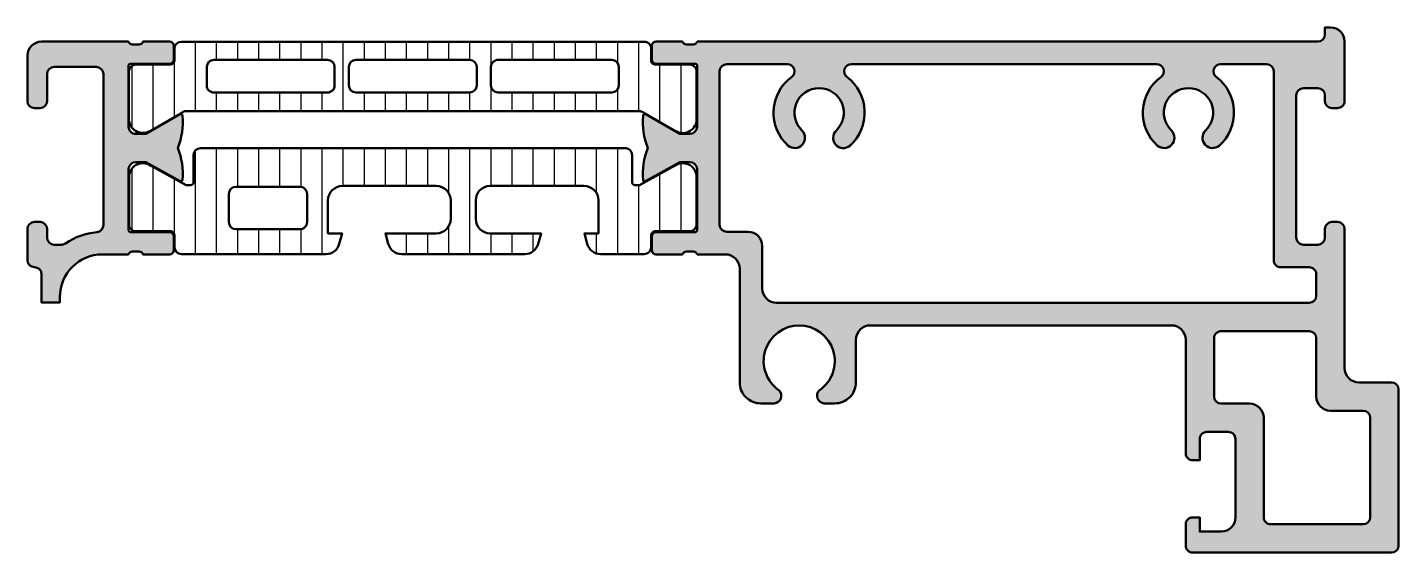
# Model space of a CAD drawing. Extents: x -96.5 to 0, y 0 to 37.
import ezdxf

# ---------------------------------------------------------------- set-up
doc = ezdxf.new("R2010")
doc.units = 0
for name, color, linetype, lineweight in [('0S-Alu contour', 7, 'Continuous', 50), ('0S-Alu hatch', 252, 'Continuous', 25), ('0S-Plastic contour', 254, 'Continuous', 50), ('0S-Plastic hatch', 253, 'Continuous', 25)]:
    doc.layers.add(name, color=color, linetype=linetype, lineweight=lineweight)
pattern_1 = [(90, (0, 0), (-1.4859, 0), [])]

# ---------------------------------------------------------------- blocks, each defined once
blk = doc.blocks.new('430440__FD8CC141_BD01_4814_8C4B_1DA7588163F7_')
at = {"layer": '0S-Alu hatch'}
h = blk.add_hatch(color=256, dxfattribs=at)
edge = h.paths.add_edge_path()
edge.add_ellipse((-49.66753259199322, 36.07883145742622), major_axis=(-0.288895056327336, 0), ratio=1, start_angle=88.85574474023338, end_angle=162.0911146506091, ccw=False)
edge.add_line((-49.67330173793743, 35.78999401088327), (-50.12669441068076, 35.78999401088327))
edge.add_ellipse((-50.13245565946839, 36.0788621065262), major_axis=(-0.2889255417369108, 0), ratio=1, start_angle=17.913320686432428, end_angle=91.14256814144483, ccw=False)
edge.add_line((-50.40737493485659, 35.98999501088336), (-52.2800100000001, 35.9899950108834))
edge.add_arc((-52.28001000000011, 35.69999501088329), 0.2900000000001057, 89.9999999999986, 180)
edge.add_line((-52.57001000000022, 35.69999501088329), (-52.57001000000022, 34.72002069184061))
edge.add_arc((-52.28001000000008, 34.72002069184061), 0.2900000000001341, 180, 270.0000000000014)
edge.add_line((-52.28001000000007, 34.43002069184048), (-49.52001200000005, 34.43002069184055))
edge.add_ellipse((-49.52001200000006, 34.30002069184063), major_axis=(-0.1299999999999173, 0), ratio=1, start_angle=180, end_angle=269.9999999999969, ccw=False)
edge.add_line((-49.39001200000014, 34.30002069184064), (-49.39001200000014, 29.99999501088331))
edge.add_ellipse((-49.90001200000012, 29.9999950108833), major_axis=(-0.5099999999999696, 0), ratio=1, start_angle=90, end_angle=180, ccw=False)
edge.add_line((-49.90001200000012, 29.48999501088333), (-50.60269149192425, 29.48999501088332))
edge.add_line((-50.60269149192425, 29.48999501088332), (-52.99783232302793, 30.87283021446783))
edge.add_arc((-53.06189221535202, 30.76187522623509), 0.1281197846481988, 60.00000000000553, 186.0252793376431)
edge.add_arc((-48.26069471827709, 30.32865678170641), 4.946453131194609, 175.1318622800519, 201.6964095982369)
edge.add_arc((-48.25553103090963, 26.6705943565508), 4.951535221633871, 158.3174178132009, 184.8559366879767)
edge.add_arc((-53.08596898648197, 26.23777165854746), 0.1042252951912737, 172.4623779651683, 310.8212140676822)
edge.add_line((-53.01783682339859, 26.15889884630339), (-50.60225514889201, 27.51000242872854))
edge.add_line((-50.60225514889201, 27.51000242872854), (-49.90001200000009, 27.51000242872848))
edge.add_ellipse((-49.90001200000014, 27.00000242872849), major_axis=(-0.5099999999999945, 0), ratio=1, start_angle=180, end_angle=269.9999999999952, ccw=False)
edge.add_line((-49.39001200000014, 27.00000242872849), (-49.39001200000014, 22.69997674777123))
edge.add_ellipse((-49.5200120000001, 22.69997674777123), major_axis=(-0.1299999999999599, 0), ratio=1, start_angle=90, end_angle=180, ccw=False)
edge.add_line((-49.5200120000001, 22.56997674777126), (-52.28001000000019, 22.56997674777125))
edge.add_arc((-52.28001000000019, 22.27997674777123), 0.2900000000000276, 90, 180)
edge.add_line((-52.57001000000022, 22.27997674777123), (-52.57001000000022, 21.30000242872851))
edge.add_arc((-52.28001000000013, 21.30000242872851), 0.2900000000000844, 180, 270)
edge.add_line((-52.28001000000013, 21.01000242872842), (-50.40737493485705, 21.01000242872842))
edge.add_ellipse((-50.13245565946863, 20.92113533308531), major_axis=(-0.2889255417371964, 0), ratio=1, start_angle=268.857431858507, end_angle=342.08667931353034, ccw=False)
edge.add_line((-50.12669441068076, 21.21000342872852), (-49.67330173796882, 21.21000342872852))
edge.add_ellipse((-49.66753238716332, 20.92115590630726), major_axis=(-0.2889051342873982, 0), ratio=1, start_angle=197.9088347375125, end_angle=271.14425597535273, ccw=False)
edge.add_line((-49.3926255734533, 21.0099952016299), (-47.39999550716832, 21.00999520162989))
edge.add_ellipse((-47.39999550716831, 19.99999520162988), major_axis=(-1.010000000000005, 0), ratio=1, start_angle=180, end_angle=270.0000000000004, ccw=False)
edge.add_line((-46.38999550716831, 19.99999520162988), (-46.38999550716828, 12.00323507712948))
edge.add_arc((-44.9007196783718, 12.0025188879597), 1.489276001003302, 179.9724465993556, 270.0288587310246)
edge.add_line((-44.89996956005449, 10.51324307586615), (-43.95466279800613, 10.51324307714274))
edge.add_arc((-44.00592085485959, 11.05683747968975), 0.546005735201412, 275.386759087434, 402.4408714717952)
edge.add_ellipse((-42.20000000000005, 13.50000000000003), major_axis=(-2.504545677727916, 0), ratio=1, start_angle=124.0688263255409, end_angle=55.932130339859384, ccw=False)
edge.add_arc((-40.39395668097935, 11.0568842133056), 0.546054822995821, 137.5671518744991, 264.6108630274843)
edge.add_line((-40.44524190830611, 10.5132430677187), (-39.70001330601478, 10.51322807714071))
edge.add_arc((-39.69927829287359, 12.00252386124575), 1.489295965480792, 269.9717227780358, 360.0280575466134)
edge.add_line((-38.2099825059614, 12.0032531643404), (-38.2099525397102, 15.00000393339429))
edge.add_ellipse((-37.1999525397607, 14.99999383339431), major_axis=(-1.009999999999992, 0), ratio=1, start_angle=270.00004774642423, end_angle=359.99942704218114, ccw=False)
edge.add_line((-37.19995338142633, 16.00999383339395), (-16.00000000833394, 16.0100115))
edge.add_ellipse((-16.00035712388433, 14.99971540195129), major_axis=(-1.010296161164615, 0), ratio=1, start_angle=180.0156417230257, end_angle=269.97974731069104, ccw=False)
edge.add_line((-14.99006100036777, 14.99999121236317), (-14.99000000000032, 6.999995576249096))
edge.add_arc((-14.50005889544686, 6.99995260296899), 0.4899411064380728, 179.9949745233956, 270.0067486124086)
edge.add_line((-14.50000118748563, 6.510011499929498), (-14.01000000000346, 6.509988960010594))
edge.add_line((-14.01000000000346, 6.509988960010594), (-14.01000000052387, 8.000010499518396))
edge.add_ellipse((-13.49999900005931, 8.000010499520123), major_axis=(-0.5100010004645572, 0), ratio=1, start_angle=269.99912146715485, end_angle=360, ccw=False)
edge.add_line((-13.4999911800657, 8.510011499924726), (-11.99999317996944, 8.50998849995538))
edge.add_ellipse((-12.00000099998479, 7.999987499797562), major_axis=(-0.5100010002177712, 0), ratio=1, start_angle=180, end_angle=269.9991214647136, ccw=False)
edge.add_line((-11.48999999976701, 7.99998749986876), (-11.48999999923216, 2.500042687841907))
edge.add_ellipse((-12.50003918784138, 2.500042687841421), major_axis=(-1.010039188609226, 0), ratio=1, start_angle=90.00000000002751, end_angle=180, ccw=False)
edge.add_line((-12.5000391878409, 1.490003499232194), (-14.00999999999997, 1.490003500005124))
edge.add_line((-14.00999999999997, 1.490003500005124), (-14.00999999999997, 2.489980500000008))
edge.add_line((-14.00999999999997, 2.489980500000008), (-14.49999999999945, 2.489980500000006))
edge.add_arc((-14.50009137140037, 2.000071876275083), 0.4899086322456276, 89.9893139346262, 180.0069177166601)
edge.add_line((-14.9900000000752, 2.000012726209544), (-14.98999999999997, 0.5000035000158491))
edge.add_arc((-14.50004027560203, 0.499948225893515), 0.4899597275157744, 179.9935362566577, 270.0046143097075)
edge.add_line((-14.50000081674583, 0.0099884999666481), (-0.5000000164303131, 0.010011499999993))
edge.add_arc((-0.5000168784303582, 0.500028378759164), 0.4900168790492906, 270.0019716084858, 359.9971495794079)
edge.add_line((-0.0099999999874598, 0.5000040008001218), (-0.01, 11.49999811092471))
edge.add_arc((-0.5000000000000228, 11.49999811092471), 0.4900000000000228, 0, 89.99942705416154)
edge.add_line((-0.4999951001022776, 11.98999811090024), (-2.800058099789258, 11.99002111105024))
edge.add_ellipse((-2.80004800000003, 13.00002111099975), major_axis=(-1.010000000000002, 0), ratio=1, start_angle=0, end_angle=89.99942705416157, ccw=False)
edge.add_line((-3.810048000000032, 13.00002111099975), (-3.810048000000032, 22.79999579883472))
edge.add_arc((-4.300048000000021, 22.79999579883472), 0.4899999999999887, 0, 89.99999999999783)
edge.add_line((-4.300048000000002, 23.28999579883471), (-4.700012000000572, 23.28999579883473))
edge.add_arc((-4.700071095446235, 22.80005489347587), 0.4899409089228329, 89.99308912652224, 180.0075733870914)
edge.add_line((-5.190012000089018, 22.79999013282224), (-5.190012000000043, 22.20001643996671))
edge.add_ellipse((-5.70001200000003, 22.20001643996672), major_axis=(-0.5099999999999865, 0), ratio=1, start_angle=90.0013178029285, end_angle=180, ccw=False)
edge.add_line((-5.700000270000034, 21.69001644010163), (-6.700000270000017, 21.68999344010162))
edge.add_ellipse((-6.700012000000013, 22.19999343996676), major_axis=(-0.5100000000000284, 0), ratio=1, start_angle=0, end_angle=90.0013178029285, ccw=False)
edge.add_line((-7.210012000000042, 22.19999343996676), (-7.210012000000043, 32.20000495410817))
edge.add_ellipse((-6.700012000000043, 32.20000495410816), major_axis=(-0.5099999999999998, 0), ratio=1, start_angle=270, end_angle=360, ccw=False)
edge.add_line((-6.700012000000043, 32.71000495410816), (-5.700012000000029, 32.71000495410817))
edge.add_ellipse((-5.700012000000029, 32.20000495410818), major_axis=(-0.5099999999999838, 0), ratio=1, start_angle=180, end_angle=270, ccw=False)
edge.add_line((-5.190012000000045, 32.20000495410818), (-5.190012000000043, 31.80001879883626))
edge.add_arc((-4.700055050912089, 31.79996037551616), 0.4899569525712035, 179.9931679515066, 269.9999309874366)
edge.add_line((-4.700055641063502, 31.31000342294531), (-4.300056373133733, 31.310003425651))
edge.add_arc((-4.299977628960489, 31.79993305563634), 0.4899296363134342, 269.9907911086141, 360.0098249692467)
edge.add_line((-3.810047999850178, 31.80001706782084), (-3.810047999999975, 35.99998912312596))
edge.add_arc((-4.800047999999989, 35.99998912312597), 0.9900000000000144, 0, 90)
edge.add_line((-4.800047999999989, 36.98998912312599), (-5.190011999999995, 36.98998912312599))
edge.add_line((-5.190011999999995, 36.98998912312599), (-5.190011999999986, 36.50003883725684))
edge.add_ellipse((-5.70001199999998, 36.50003883725684), major_axis=(-0.5099999999999945, 0), ratio=1, start_angle=90.0000574614694, end_angle=180, ccw=False)
edge.add_line((-5.700011488525145, 35.99003883725711), (-49.39263544640889, 35.98999501828126))
edge = h.paths.add_edge_path()
edge.add_arc((-40.89102894341685, 30.97912894684692), 3.121328446325052, 126.2373305054883, 228.1213590901914)
edge.add_arc((-42.51987210990074, 29.22168143019085), 0.7265389313359547, 231.2441754807343, 403.1791969668594)
edge.add_ellipse((-40.80004799999993, 30.9805929020795), major_axis=(-1.734407306533269, 0), ratio=1, start_angle=133.3242851735453, end_angle=46.675886980257474, ccw=False)
edge.add_arc((-39.08875480970824, 29.21731879617173), 0.7233592852472134, 136.1060069714982, 308.9905813203139)
edge.add_arc((-40.75369517408681, 30.99198327676909), 3.15527918315243, 312.2148733381174, 412.6686913764952)
edge.add_ellipse((-38.53704985294151, 33.89845010558937), major_axis=(-0.5000000000000712, 0), ratio=1, start_angle=-89.99553802045301, end_angle=52.66869137649451, ccw=False)
edge.add_line((-38.53708879105859, 34.39845010407327), (-17.03357895319997, 34.40012471644609))
edge.add_ellipse((-17.03354001508288, 33.9001247179623), major_axis=(-0.4999999999999641, 0), ratio=1, start_angle=126.27324472342741, end_angle=270.004461979547, ccw=False)
edge.add_arc((-14.89102894341673, 30.98059290207949), 3.121328446325219, 126.273244723427, 228.1213590901458)
edge.add_arc((-16.51987210990182, 29.2231453854243), 0.7265389313359315, 231.2441754806555, 403.1791969668861)
edge.add_ellipse((-14.80004800000003, 30.98205685731207), major_axis=(-1.734407306533297, 0), ratio=1, start_angle=133.3242851736322, end_angle=46.67588698020302, ccw=False)
edge.add_arc((-13.08875480970927, 29.21878275140314), 0.7233592852471905, 136.1060069711723, 308.9905813201743)
edge.add_arc((-14.7536951740866, 30.99344723200142), 3.155279183152148, 312.2148733380575, 412.6710208044864)
edge.add_ellipse((-12.53716802063566, 33.90000417876851), major_axis=(-0.4999999999999819, 0), ratio=1, start_angle=-90, end_angle=52.67102080448649, ccw=False)
edge.add_line((-12.53716802063566, 34.40000417876849), (-9.300012000000017, 34.40000417876851))
edge.add_ellipse((-9.300012000000017, 33.9000041787685), major_axis=(-0.5000000000000071, 0), ratio=1, start_angle=180, end_angle=270, ccw=False)
edge.add_line((-8.80001200000001, 33.90000417876849), (-8.800012000000036, 20.59995784178807))
edge.add_arc((-8.300012000000072, 20.59995784178807), 0.4999999999999663, 180, 270.0013178029286)
edge.add_line((-8.300000500000074, 20.09995784192036), (-6.300059499999992, 20.10000384056336))
edge.add_ellipse((-6.300047999999994, 19.60000384069559), major_axis=(-0.500000000000018, 0), ratio=1, start_angle=180, end_angle=270.0013178029286, ccw=False)
edge.add_line((-5.800047999999976, 19.60000384069559), (-5.800047999999975, 18.10002542652845))
edge.add_ellipse((-6.300047999999963, 18.10002542652845), major_axis=(-0.4999999999999885, 0), ratio=1, start_angle=90.000047746424, end_angle=180, ccw=False)
edge.add_line((-6.30004758333381, 17.60002542652863), (-43.79999467383595, 17.59999417661122))
edge.add_ellipse((-43.79999550716826, 18.59999417661086), major_axis=(-0.9999999999999918, 0), ratio=1, start_angle=0, end_angle=90.00004774642417, ccw=False)
edge.add_line((-44.79999550716825, 18.59999417661084), (-44.79999550716835, 21.60000104487425))
edge.add_arc((-45.79999550716834, 21.60000104487422), 1, 0, 90)
edge.add_line((-45.79999550716834, 22.60000104487422), (-47.30001200000014, 22.60000104487422))
edge.add_ellipse((-47.30001200000014, 23.10000104487423), major_axis=(-0.5000000000000071, 0), ratio=1, start_angle=0, end_angle=90, ccw=False)
edge.add_line((-47.80001200000015, 23.10000104487423), (-47.80001200000017, 33.90000316077766))
edge.add_ellipse((-47.30001200000019, 33.90000316077766), major_axis=(-0.4999999999999858, 0), ratio=1, start_angle=270, end_angle=360, ccw=False)
edge.add_line((-47.30001200000019, 34.40000316077764), (-43.03170956942312, 34.40000316077764))
edge.add_ellipse((-43.03170956942313, 33.90000316077756), major_axis=(-0.5000000000000782, 0), ratio=1, start_angle=126.23733050548901, end_angle=269.9999999999992, ccw=False)
edge = h.paths.add_edge_path()
edge.add_ellipse((-12.50006176414454, 15.10021362777622), major_axis=(-0.5000000000000347, 0), ratio=1, start_angle=-90.00433532094542, end_angle=0.0004368802378280634, ccw=False)
edge.add_line((-12.50002393133226, 15.60021362634494), (-6.300010167187688, 15.59974449842987))
edge.add_ellipse((-6.300047999999966, 15.0997444998612), major_axis=(-0.4999999999999902, 0), ratio=1, start_angle=180, end_angle=269.9956646790545, ccw=False)
edge.add_line((-5.800047999999976, 15.0997444998612), (-5.800047999999975, 11.00004111048237))
edge.add_arc((-4.800047999999972, 11.00004111048237), 1.000000000000002, 180, 269.999427054162)
edge.add_line((-4.800057999791282, 10.00004111053236), (-2.49999500010436, 10.00001811038237))
edge.add_ellipse((-2.500000000000014, 9.500018110407355), major_axis=(-0.5000000000000144, 0), ratio=1, start_angle=180, end_angle=269.99942705416197, ccw=False)
edge.add_line((-2, 9.500018110407353), (-2.000000000000029, 2.500008214289094))
edge.add_ellipse((-2.500000000000036, 2.500008214289096), major_axis=(-0.5000000000000071, 0), ratio=1, start_angle=90.00009412878057, end_angle=180, ccw=False)
edge.add_line((-2.499999178571465, 2.000008214289763), (-8.999999178571407, 1.999997535718335))
edge.add_ellipse((-8.999999999999979, 2.499997535717653), major_axis=(-0.4999999999999928, 0), ratio=1, start_angle=0, end_angle=90.00009412878057, ccw=False)
edge.add_line((-9.499999999999972, 2.499997535717653), (-9.49999999999997, 9.499965500117527))
edge.add_arc((-10.49999999999997, 9.499965500117526), 1.000000000000001, 0, 89.99912146471357)
edge.add_line((-10.49998466666663, 10.49996549999997), (-12.50003816662579, 10.499996167487))
edge.add_ellipse((-12.50003049995912, 10.99999616742824), major_axis=(-0.5000000000000213, 0), ratio=1, start_angle=0.0004368802378280634, end_angle=89.9991214647149, ccw=False)
edge.add_line((-13.00003049994461, 10.99999235492491), (-13.00006176413004, 15.1002098152729))
at = {"layer": '0S-Alu contour', "color": 7}
for points in [[(-4.800047999999989, 36.98998912312599), (-5.190011999999995, 36.98998912312599), (-5.190011999999986, 36.50003883725684)], [(-50.40737493485659, 35.98999501088336), (-52.2800100000001, 35.9899950108834)], [(-49.67330173793743, 35.78999401088327), (-50.12669441068076, 35.78999401088327)], [(-5.700011488525145, 35.99003883725711), (-49.39263544640888, 35.98999501828126)], [(-3.810047999850178, 31.80001706782084), (-3.810047999999975, 35.99998912312596)], [(-52.57001000000022, 35.69999501088329), (-52.57001000000022, 34.72002069184061)], [(-52.28001000000007, 34.43002069184048), (-49.52001200000005, 34.43002069184055)], [(-49.39001200000014, 34.30002069184064), (-49.39001200000014, 29.99999501088331)], [(-47.80001200000015, 23.10000104487423), (-47.80001200000017, 33.90000316077766)], [(-47.30001200000019, 34.40000316077764), (-43.03170956942312, 34.40000316077764)], [(-38.53708879105859, 34.39845010407327), (-17.03357895319997, 34.40012471644609)], [(-12.53716802063566, 34.40000417876849), (-9.300012000000017, 34.40000417876851)], [(-8.80001200000001, 33.90000417876849), (-8.800012000000036, 20.59995784178807)], [(-7.210012000000042, 22.19999343996676), (-7.210012000000043, 32.20000495410817)], [(-6.700012000000043, 32.71000495410816), (-5.700012000000029, 32.71000495410817)], [(-5.190012000000045, 32.20000495410818), (-5.190012000000043, 31.80001879883626)], [(-4.700055641063502, 31.31000342294531), (-4.300056373133733, 31.310003425651)], [(-49.90001200000012, 29.48999501088333), (-50.60269149192425, 29.48999501088332), (-52.99783232302793, 30.87283021446783)], [(-53.01783682339859, 26.15889884630339), (-50.60225514889201, 27.51000242872854), (-49.90001200000009, 27.51000242872848)], [(-49.39001200000014, 27.00000242872849), (-49.39001200000014, 22.69997674777123)], [(-4.300048000000002, 23.28999579883471), (-4.700012000000572, 23.28999579883473)], [(-52.57001000000022, 22.27997674777123), (-52.57001000000022, 21.30000242872851)], [(-49.5200120000001, 22.56997674777126), (-52.28001000000019, 22.56997674777125)], [(-45.79999550716834, 22.60000104487422), (-47.30001200000014, 22.60000104487422)], [(-5.190012000089018, 22.79999013282224), (-5.190012000000043, 22.20001643996671)], [(-3.810048000000032, 13.00002111099975), (-3.810048000000032, 22.79999579883472)], [(-44.79999550716825, 18.59999417661084), (-44.79999550716835, 21.60000104487425)], [(-5.700000270000034, 21.69001644010163), (-6.700000270000017, 21.68999344010162)], [(-52.28001000000013, 21.01000242872842), (-50.40737493485705, 21.01000242872842)], [(-50.12669441068076, 21.21000342872852), (-49.67330173796882, 21.21000342872852)], [(-49.3926255734533, 21.0099952016299), (-47.39999550716832, 21.00999520162989)], [(-46.38999550716831, 19.99999520162988), (-46.38999550716828, 12.00323507712948)], [(-8.300000500000074, 20.09995784192036), (-6.300059499999992, 20.10000384056336)], [(-5.800047999999976, 19.60000384069559), (-5.800047999999975, 18.10002542652845)], [(-6.30004758333381, 17.60002542652863), (-43.79999467383595, 17.59999417661122)], [(-37.19995338142633, 16.00999383339395), (-16.00000000833394, 16.0100115)], [(-12.50002393133226, 15.60021362634494), (-6.300010167187688, 15.59974449842987)], [(-38.2099825059614, 12.0032531643404), (-38.2099525397102, 15.00000393339429)], [(-14.99006100036777, 14.99999121236317), (-14.99000000000032, 6.999995576249096)], [(-13.00003049994461, 10.99999235492491), (-13.00006176413004, 15.1002098152729)], [(-5.800047999999976, 15.0997444998612), (-5.800047999999975, 11.00004111048237)], [(-0.4999951001022776, 11.98999811090024), (-2.800058099789258, 11.99002111105024)], [(-0.0099999999874598, 0.5000040008001218), (-0.01, 11.49999811092471)], [(-44.89996956005449, 10.51324307586615), (-43.95466279800613, 10.51324307714274)], [(-40.44524190830611, 10.5132430677187), (-39.70001330601478, 10.51322807714071)], [(-10.49998466666663, 10.49996549999997), (-12.50003816662579, 10.499996167487)], [(-4.800057999791282, 10.00004111053236), (-2.49999500010436, 10.00001811038237)], [(-9.499999999999972, 2.499997535717653), (-9.49999999999997, 9.499965500117527)], [(-2, 9.500018110407353), (-2.000000000000029, 2.500008214289094)], [(-14.50000118748563, 6.510011499929498), (-14.01000000000346, 6.509988960010594), (-14.01000000052387, 8.000010499518396)], [(-13.4999911800657, 8.510011499924726), (-11.99999317996944, 8.50998849995538)], [(-11.48999999976701, 7.99998749986876), (-11.48999999923216, 2.500042687841907)], [(-14.9900000000752, 2.000012726209544), (-14.98999999999997, 0.5000035000158491)], [(-12.5000391878409, 1.490003499232194), (-14.00999999999997, 1.490003500005124), (-14.00999999999997, 2.489980500000008), (-14.49999999999945, 2.489980500000006)], [(-2.499999178571465, 2.000008214289763), (-8.999999178571407, 1.999997535718335)], [(-14.50000081674583, 0.0099884999666481), (-0.5000000164303131, 0.010011499999993)]]:
    blk.add_lwpolyline(points, dxfattribs=at)
for centre, radius, start, end in [((-4.800047999999989, 35.99998912312597), 0.9900000000000144, 0, 90), ((-52.28001000000011, 35.69999501088329), 0.2900000000001057, 89.9999999999986, 180), ((-52.28001000000008, 34.72002069184061), 0.2900000000001341, 180, 270.0000000000014), ((-40.89102894341685, 30.97912894684692), 3.121328446325052, 126.2373305054883, 228.1213590901914), ((-40.75369517408681, 30.99198327676909), 3.15527918315243, 312.2148733381174, 52.66869137649526), ((-14.89102894341673, 30.98059290207949), 3.121328446325219, 126.273244723427, 228.1213590901458), ((-14.7536951740866, 30.99344723200142), 3.155279183152148, 312.2148733380575, 52.67102080448646), ((-53.06189221535202, 30.76187522623509), 0.1281197846481988, 60.00000000000553, 186.0252793376431), ((-4.700055050912089, 31.79996037551616), 0.4899569525712035, 179.9931679515066, 269.9999309874366), ((-4.299977628960489, 31.79993305563634), 0.4899296363134342, 269.9907911086141, 0.0098249692467486), ((-48.26069471827709, 30.32865678170641), 4.946453131194609, 175.1318622800519, 201.6964095982369), ((-42.51987210990074, 29.22168143019085), 0.7265389313359547, 231.2441754807343, 43.17919696685949), ((-39.08875480970824, 29.21731879617173), 0.7233592852472134, 136.1060069714982, 308.9905813203139), ((-16.51987210990182, 29.2231453854243), 0.7265389313359315, 231.2441754806555, 43.17919696688619), ((-13.08875480970927, 29.21878275140314), 0.7233592852471905, 136.1060069711723, 308.9905813201743), ((-48.25553103090963, 26.6705943565508), 4.951535221633871, 158.3174178132009, 184.8559366879767), ((-53.08596898648197, 26.23777165854746), 0.1042252951912737, 172.4623779651683, 310.8212140676822), ((-4.700071095446235, 22.80005489347587), 0.4899409089228329, 89.99308912652224, 180.0075733870914), ((-4.300048000000021, 22.79999579883472), 0.4899999999999887, 0, 89.99999999999783), ((-52.28001000000019, 22.27997674777123), 0.2900000000000276, 90, 180), ((-45.79999550716834, 21.60000104487422), 1, 0, 90), ((-52.28001000000013, 21.30000242872851), 0.2900000000000844, 180, 270), ((-8.300012000000072, 20.59995784178807), 0.4999999999999663, 180, 270.0013178029286), ((-44.9007196783718, 12.0025188879597), 1.489276001003302, 179.9724465993556, 270.0288587310246), ((-39.69927829287359, 12.00252386124575), 1.489295965480792, 269.9717227780358, 0.0280575466133371), ((-0.5000000000000228, 11.49999811092471), 0.4900000000000228, 0, 89.99942705416154), ((-44.00592085485959, 11.05683747968975), 0.546005735201412, 275.386759087434, 42.44087147179519), ((-40.39395668097935, 11.0568842133056), 0.546054822995821, 137.5671518744991, 264.6108630274843), ((-4.800047999999972, 11.00004111048237), 1.000000000000002, 180, 269.999427054162), ((-10.49999999999997, 9.499965500117526), 1.000000000000001, 0, 89.99912146471357), ((-14.50005889544686, 6.99995260296899), 0.4899411064380728, 179.9949745233956, 270.0067486124086), ((-14.50009137140037, 2.000071876275083), 0.4899086322456276, 89.9893139346262, 180.0069177166601), ((-14.50004027560203, 0.499948225893515), 0.4899597275157744, 179.9935362566577, 270.0046143097075), ((-0.5000168784303582, 0.500028378759164), 0.4900168790492906, 270.0019716084858, 359.9971495794079)]:
    blk.add_arc(centre, radius, start, end, dxfattribs=at)
at = {"layer": '0S-Alu contour', "color": 7, "extrusion": (0, 0, -1)}
for centre, radius, start, end in [((50.13245565946839, 36.0788621065262), 0.2889255417369108, 268.8574318585552, 342.0866793135676), ((49.66753259199322, 36.07883145742622), 0.288895056327336, 197.908885349391, 271.1442552597666), ((5.70001199999998, 36.50003883725684), 0.5099999999999945, 180, 269.9999425385306), ((49.52001200000006, 34.30002069184063), 0.1299999999999173, 90.00000000000314, 180), ((47.30001200000019, 33.90000316077766), 0.4999999999999858, 0, 90), ((43.03170956942313, 33.90000316077756), 0.5000000000000782, 90.00000000000081, 233.762669494511), ((38.53704985294151, 33.89845010558937), 0.5000000000000712, 307.3313086235055, 89.99553802045303), ((17.03354001508288, 33.9001247179623), 0.4999999999999641, 89.99553802045303, 233.7267552765726), ((12.53716802063566, 33.90000417876851), 0.4999999999999819, 307.3289791955135, 90), ((9.300012000000017, 33.9000041787685), 0.5000000000000071, 90, 180), ((40.80004799999993, 30.9805929020795), 1.734407306533269, 313.3241130197425, 226.6757148264547), ((14.80004800000003, 30.98205685731207), 1.734407306533297, 313.3241130197971, 226.6757148263678), ((6.700012000000043, 32.20000495410816), 0.5099999999999998, 0, 90), ((5.700012000000029, 32.20000495410818), 0.5099999999999838, 90, 180), ((49.90001200000012, 29.9999950108833), 0.5099999999999696, 180, 270), ((49.90001200000014, 27.00000242872849), 0.5099999999999945, 90.00000000000479, 180), ((49.5200120000001, 22.69997674777123), 0.1299999999999599, 180, 270), ((47.30001200000014, 23.10000104487423), 0.5000000000000071, 270, 0), ((6.700012000000013, 22.19999343996676), 0.5100000000000284, 269.9986821970715, 0), ((5.70001200000003, 22.20001643996672), 0.5099999999999865, 180, 269.9986821970715), ((50.13245565946863, 20.92113533308531), 0.2889255417371964, 17.91332068646967, 91.14256814149299), ((49.66753238716332, 20.92115590630726), 0.2889051342873982, 88.85574402464724, 162.0911652624875), ((47.39999550716831, 19.99999520162988), 1.010000000000005, 89.9999999999996, 180), ((6.300047999999994, 19.60000384069559), 0.500000000000018, 89.99868219707137, 180), ((43.79999550716826, 18.59999417661086), 0.9999999999999918, 269.9999522535758, 0), ((6.300047999999963, 18.10002542652845), 0.4999999999999885, 180, 269.999952253576), ((42.20000000000005, 13.50000000000003), 2.504545677727916, 304.0678696601406, 235.9311736744592), ((37.1999525397607, 14.99999383339431), 1.009999999999992, 0.0005729578188366, 89.99995225357578), ((16.00035712388433, 14.99971540195129), 1.010296161164615, 90.02025268930898, 179.9843582769743), ((12.50006176414454, 15.10021362777622), 0.5000000000000347, 359.9995631197622, 90.00433532094547), ((6.300047999999966, 15.0997444998612), 0.4999999999999902, 90.00433532094547, 180), ((2.80004800000003, 13.00002111099975), 1.010000000000002, 270.0005729458384, 0), ((12.50003049995912, 10.99999616742824), 0.5000000000000213, 270.0008785352851, 359.9995631197622), ((2.500000000000014, 9.500018110407355), 0.5000000000000144, 90.00057294583802, 180), ((13.49999900005931, 8.000010499520123), 0.5100010004645572, 0, 90.00087853284512), ((12.00000099998479, 7.999987499797562), 0.5100010002177712, 90.0008785352864, 180), ((12.50003918784138, 2.500042687841421), 1.010039188609226, 180, 269.9999999999725), ((8.999999999999979, 2.499997535717653), 0.4999999999999928, 269.9999058712194, 0), ((2.500000000000036, 2.500008214289096), 0.5000000000000071, 180, 269.9999058712194)]:
    blk.add_arc(centre, radius, start, end, dxfattribs=at)
blk = doc.blocks.new('284490__AEE3AEAC_C33E_4661_9F72_2D568CB26C50___6FC7B4BC_38C5_4ED2_BEDE_F78CBFEC3F7A_')
at = {"layer": '0S-Plastic hatch'}
h = blk.add_hatch(dxfattribs=at)
h.set_pattern_fill('ANSI31', color=256, scale=0.4680000000000001, angle=45, style=0)
h.set_pattern_definition(pattern_1)
edge = h.paths.add_edge_path()
edge.add_arc((-84.35008335727024, 28.0077101489303), 0.4799999999999969, 90.00000000000509, 180)
edge.add_line((-84.83008335727024, 28.0077101489303), (-84.83008335727025, 26.10771360293414))
edge.add_ellipse((-85.05008335727032, 26.10771360293415), major_axis=(-0.2200000000000557, 0), ratio=1, start_angle=90, end_angle=180, ccw=False)
edge.add_line((-85.05008335727032, 25.88771360293409), (-85.36505196068882, 25.8877136029341))
edge.add_line((-85.36505196068882, 25.8877136029341), (-87.86989815648673, 27.2760160639883))
edge.add_arc((-88.40026528254452, 26.45193899803849), 0.9799960709244057, 57.23510367530499, 171.7351838749852)
edge.add_line((-89.37008335726733, 26.59281199391859), (-89.37008335727448, 23.11770550930522))
edge.add_arc((-88.89008737982881, 23.11770550930522), 0.4799959774456682, 180, 270.0079247372753)
edge.add_line((-88.89002099026165, 22.63770953645082), (-86.49013061796381, 22.63804147920265))
edge.add_ellipse((-86.49008635727947, 22.31804148225168), major_axis=(-0.3200000000119263, 0), ratio=1, start_angle=180, end_angle=270.00792484506087, ccw=False)
edge.add_line((-86.17008635726755, 22.31804148226371), (-86.17008635726756, 21.50771016385887))
edge.add_arc((-85.69008635726748, 21.50771016385885), 0.4800000000000893, 180, 269.9999997259142)
edge.add_line((-85.69008635956365, 21.02771016385876), (-75.51906424144096, 21.02771011520419))
edge.add_arc((-75.51984632384385, 22.00886146135269), 0.9811516578500526, 270.0456708453824, 344.9367634784439)
edge.add_line((-74.57240744589166, 21.75387489651722), (-74.37614024335745, 22.48767140791755))
edge.add_line((-74.37614024335745, 22.48767140791755), (-75.37008768493291, 22.48764865826637))
edge.add_line((-75.37008768493291, 22.48764865826637), (-75.37008769103699, 24.8075574057122))
edge.add_ellipse((-74.34997308563975, 24.80755740573853), major_axis=(-1.020114605397253, 0), ratio=1, start_angle=270.000026493149, end_angle=360, ccw=False)
edge.add_line((-74.34997355733327, 25.82767201113567), (-67.74978897352605, 25.82767505597645))
edge.add_ellipse((-67.74990779384795, 24.80756462701235), major_axis=(-1.020110435884073, 0), ratio=1, start_angle=180.0000664957591, end_angle=269.9933263078768, ccw=False)
edge.add_line((-66.72979735796456, 24.80756581100399), (-66.72979736401612, 23.50766818298981))
edge.add_ellipse((-67.74993572363749, 23.50778747306104), major_axis=(-1.020138366595973, 0), ratio=1, start_angle=90.00792536216568, end_angle=179.993300107225, ccw=False)
edge.add_line((-67.74979461436108, 22.48764911622444), (-71.3237410590418, 22.48764911603538))
edge.add_line((-71.3237410590418, 22.48764911603538), (-71.1275443963545, 21.75387359758528))
edge.add_arc((-70.18009248263098, 22.00881721120958), 0.9811530843584831, 195.0606166740314, 269.9596735683213)
edge.add_line((-70.1807830465764, 21.02766436987058), (-61.51880981861528, 21.02766437482433))
edge.add_arc((-61.51959192511236, 22.00884659728422), 0.9811825341708306, 270.0456708151617, 344.9367634894057)
edge.add_line((-60.57212323171386, 21.75385200833845), (-60.37585586968929, 22.48764911603517))
edge.add_line((-60.37585586968929, 22.48764911603517), (-63.94980347164317, 22.48764911603549))
edge.add_ellipse((-63.94966492106656, 23.50778766349864), major_axis=(-1.020138556871802, 0), ratio=1, start_angle=0.006843613578382701, end_angle=89.99221834792928, ccw=False)
edge.add_line((-64.96980347066132, 23.50766581448679), (-64.9698034708016, 24.80767582538631))
edge.add_ellipse((-63.94969421911439, 24.80756580515775), major_axis=(-1.020109257620121, 0), ratio=1, start_angle=270.00674014530375, end_angle=359.99382056894575, ccw=False)
edge.add_line((-63.9498142224491, 25.82767505571942), (-57.34980347034113, 25.82767505597622))
edge.add_ellipse((-57.34992229576235, 24.80755623176192), major_axis=(-1.020118831134808, 0), ratio=1, start_angle=180.0063692202437, end_angle=269.9933260763916, ccw=False)
edge.add_line((-56.32980347093056, 24.80766963211256), (-56.32980347080863, 22.48764865826659))
edge.add_line((-56.32980347080863, 22.48764865826659), (-57.32375313928678, 22.48767140796864))
edge.add_line((-57.32375313928678, 22.48767140796864), (-57.12754439634657, 21.75385070937204))
edge.add_arc((-56.18013229685718, 22.00878361035869), 0.9811118541044962, 195.0606167142476, 269.9596735640118)
edge.add_line((-56.18082283185734, 21.02767199926351), (-53.11008041007118, 21.02767200421727))
edge.add_arc((-53.11008041006714, 21.5076720042213), 0.4800000000040292, 269.9999999995173, 360)
edge.add_line((-52.63008041006312, 21.50767200421723), (-52.63008041006303, 22.31804148226379))
edge.add_ellipse((-52.31008041006314, 22.31804148226375), major_axis=(-0.3199999999998866, 0), ratio=1, start_angle=269.99207526273165, end_angle=360, ccw=False)
edge.add_line((-52.31003614998082, 22.63804147920277), (-49.910145777606, 22.63770953645088))
edge.add_arc((-49.91007938748327, 23.11770550928655), 0.4799959774270094, 269.9920751964088, 360)
edge.add_line((-49.43008341005626, 23.11770550930489), (-49.4300834100632, 26.59281199391859))
edge.add_arc((-50.39990148478602, 26.45193899803848), 0.979996070924423, 8.264816125014855, 122.7648963247027)
edge.add_line((-50.93026861084395, 27.27601606398824), (-53.43511480664162, 25.88771360293409))
edge.add_line((-53.43511480664162, 25.88771360293409), (-53.75008341006051, 25.88771360293409))
edge.add_ellipse((-53.75008341006051, 26.10771360293391), major_axis=(-0.2199999999998212, 0), ratio=1, start_angle=0, end_angle=90, ccw=False)
edge.add_line((-53.97008341006033, 26.10771360293393), (-53.97008341006021, 28.00771014893208))
edge.add_arc((-54.45008341006021, 28.0077101489321), 0.4799999999999969, 0, 90.00000000000426)
edge.add_line((-54.45008341006024, 28.4877101489321), (-84.35008335727028, 28.48771014893029))
edge = h.paths.add_edge_path()
edge.add_ellipse((-77.34535935891446, 25.27588546891097), major_axis=(-0.4999999999999432, 0), ratio=1, start_angle=180, end_angle=270, ccw=False)
edge.add_line((-76.84535935891452, 25.27588546891097), (-76.84535935891452, 23.2758848735991))
edge.add_ellipse((-77.34535935891454, 23.27588487359909), major_axis=(-0.5000000000000142, 0), ratio=1, start_angle=89.99995215625353, end_angle=180, ccw=False)
edge.add_line((-77.34535977642997, 22.77588487359925), (-81.84535977642989, 22.77588863123836))
edge.add_ellipse((-81.84535935891444, 23.27588863123815), major_axis=(-0.4999999999999682, 0), ratio=1, start_angle=0, end_angle=89.99995215625353, ccw=False)
edge.add_line((-82.34535935891441, 23.27588863123815), (-82.34535935891441, 25.27588546891092))
edge.add_ellipse((-81.84535935891441, 25.27588546891092), major_axis=(-0.5, 0), ratio=1, start_angle=270, end_angle=360, ccw=False)
edge.add_line((-81.84535935891441, 25.77588546891092), (-77.34535935891446, 25.77588546891091))
at = {"layer": '0S-Alu contour', "color": 7}
for points in [[(-82.34535935891441, 23.27588863123815), (-82.34535935891441, 25.27588546891092)], [(-81.84535935891441, 25.77588546891092), (-77.34535935891446, 25.77588546891091)], [(-76.84535935891452, 25.27588546891097), (-76.84535935891452, 23.2758848735991)], [(-77.34535977642997, 22.77588487359925), (-81.84535977642989, 22.77588863123836)]]:
    blk.add_lwpolyline(points, dxfattribs=at)
at = {"layer": '0S-Alu contour', "color": 7, "extrusion": (0, 0, -1)}
for centre, radius, start, end in [((81.84535935891441, 25.27588546891092), 0.5, 0, 90), ((77.34535935891446, 25.27588546891097), 0.4999999999999432, 90, 180), ((81.84535935891444, 23.27588863123815), 0.4999999999999682, 270.0000478437465, 0), ((77.34535935891454, 23.27588487359909), 0.5000000000000142, 180, 270.0000478437465)]:
    blk.add_arc(centre, radius, start, end, dxfattribs=at)
at = {"layer": '0S-Plastic contour', "color": 7}
for points in [[(-84.83008335727024, 28.0077101489303), (-84.83008335727025, 26.10771360293414)], [(-54.45008341006024, 28.4877101489321), (-84.35008335727028, 28.48771014893029)], [(-53.97008341006033, 26.10771360293393), (-53.97008341006021, 28.00771014893208)], [(-85.05008335727032, 25.88771360293409), (-85.36505196068882, 25.8877136029341), (-87.86989815648673, 27.2760160639883)], [(-50.93026861084395, 27.27601606398824), (-53.43511480664162, 25.88771360293409), (-53.75008341006051, 25.88771360293409)], [(-89.37008335726733, 26.59281199391859), (-89.37008335727448, 23.11770550930522)], [(-49.43008341005626, 23.11770550930489), (-49.4300834100632, 26.59281199391859)], [(-74.34997355733327, 25.82767201113567), (-67.74978897352605, 25.82767505597645)], [(-63.9498142224491, 25.82767505571942), (-57.34980347034113, 25.82767505597622)], [(-74.57240744589166, 21.75387489651722), (-74.37614024335745, 22.48767140791755), (-75.37008768493291, 22.48764865826637), (-75.37008769103699, 24.8075574057122)], [(-66.72979735796456, 24.80756581100399), (-66.72979736401612, 23.50766818298981)], [(-64.96980347066132, 23.50766581448679), (-64.9698034708016, 24.80767582538631)], [(-56.32980347093056, 24.80766963211256), (-56.32980347080863, 22.48764865826659), (-57.32375313928678, 22.48767140796864), (-57.12754439634657, 21.75385070937204)], [(-88.89002099026165, 22.63770953645082), (-86.49013061796381, 22.63804147920265)], [(-86.17008635726755, 22.31804148226371), (-86.17008635726756, 21.50771016385887)], [(-67.74979461436108, 22.48764911622444), (-71.3237410590418, 22.48764911603538), (-71.1275443963545, 21.75387359758528)], [(-60.57212323171386, 21.75385200833845), (-60.37585586968929, 22.48764911603517), (-63.94980347164317, 22.48764911603549)], [(-52.63008041006312, 21.50767200421723), (-52.63008041006303, 22.31804148226379)], [(-52.31003614998082, 22.63804147920277), (-49.910145777606, 22.63770953645088)], [(-85.69008635956365, 21.02771016385876), (-75.51906424144096, 21.02771011520419)], [(-70.1807830465764, 21.02766436987058), (-61.51880981861528, 21.02766437482433)], [(-56.18082283185734, 21.02767199926351), (-53.11008041007118, 21.02767200421727)]]:
    blk.add_lwpolyline(points, dxfattribs=at)
for centre, radius, start, end in [((-84.35008335727024, 28.0077101489303), 0.4799999999999969, 90.00000000000509, 180), ((-54.45008341006021, 28.0077101489321), 0.4799999999999969, 0, 90.00000000000426), ((-88.40026528254452, 26.45193899803849), 0.9799960709244057, 57.23510367530499, 171.7351838749852), ((-50.39990148478602, 26.45193899803848), 0.979996070924423, 8.264816125014855, 122.7648963247027), ((-88.89008737982881, 23.11770550930522), 0.4799959774456682, 180, 270.0079247372753), ((-49.91007938748327, 23.11770550928655), 0.4799959774270094, 269.9920751964088, 0), ((-85.69008635726748, 21.50771016385885), 0.4800000000000893, 180, 269.9999997259142), ((-75.51984632384385, 22.00886146135269), 0.9811516578500526, 270.0456708453824, 344.9367634784439), ((-70.18009248263098, 22.00881721120958), 0.9811530843584831, 195.0606166740314, 269.9596735683213), ((-61.51959192511236, 22.00884659728422), 0.9811825341708306, 270.0456708151617, 344.9367634894057), ((-56.18013229685718, 22.00878361035869), 0.9811118541044962, 195.0606167142476, 269.9596735640118), ((-53.11008041006714, 21.5076720042213), 0.4800000000040292, 269.9999999995173, 0)]:
    blk.add_arc(centre, radius, start, end, dxfattribs=at)
at = {"layer": '0S-Plastic contour', "color": 7, "extrusion": (0, 0, -1)}
for centre, radius, start, end in [((85.05008335727032, 26.10771360293415), 0.2200000000000557, 180, 270), ((53.75008341006051, 26.10771360293391), 0.2199999999998212, 270, 0), ((74.34997308563975, 24.80755740573853), 1.020114605397253, 0, 89.99997350685102), ((67.74990779384795, 24.80756462701235), 1.020110435884073, 90.00667369212319, 179.9999335042409), ((63.94969421911439, 24.80756580515775), 1.020109257620121, 0.0061794310542419, 89.99325985469623), ((57.34992229576235, 24.80755623176192), 1.020118831134808, 90.00667392360837, 179.9936307797563), ((67.74993572363749, 23.50778747306104), 1.020138366595973, 180.0066998927751, 269.9920746378343), ((63.94966492106656, 23.50778766349864), 1.020138556871802, 270.0077816520708, 359.9931563864216), ((86.49008635727947, 22.31804148225168), 0.3200000000119264, 89.99207515493912, 180), ((52.31008041006314, 22.31804148226375), 0.3199999999998866, 0, 90.00792473726835)]:
    blk.add_arc(centre, radius, start, end, dxfattribs=at)
blk = doc.blocks.new('284490__2F73E86F_7DDD_425D_AF01_7D8D168A87E8___DC0231AD_67A4_45BF_9C22_AEF967C7E9EE_')
at = {"layer": '0S-Plastic hatch'}
h = blk.add_hatch(dxfattribs=at)
h.set_pattern_fill('ANSI31', color=256, scale=0.4680000000000001, angle=45, style=0)
h.set_pattern_definition(pattern_1)
edge = h.paths.add_edge_path()
edge.add_arc((-85.6900353214675, 35.49227968209033), 0.4899999999999923, 90.00002695660723, 180)
edge.add_line((-86.18003532146749, 35.49227968209033), (-86.18003532146749, 34.68194834875706))
edge.add_ellipse((-86.4900353214735, 34.68194834876305), major_axis=(-0.3100000000059992, 0), ratio=1, start_angle=89.9920751559971, end_angle=180, ccw=False)
edge.add_line((-86.49007819900574, 34.37194835172235), (-88.88996857133424, 34.37228029447413))
edge.add_arc((-88.89003634402896, 33.8822843217155), 0.4899959774455349, 89.99207526272868, 180)
edge.add_line((-89.38003232147449, 33.88228432171551), (-89.38003232146751, 30.40645718590625))
edge.add_arc((-88.40021424674465, 30.54805083298226), 0.9899960709244725, 188.2228963588943, 302.7407569883829)
edge.add_line((-87.86478597252508, 29.71533912800138), (-85.58092247420349, 31.03392815281206))
edge.add_ellipse((-85.32592250041775, 30.59225518174669), major_axis=(-0.5100000000004254, 0), ratio=1, start_angle=269.99178055285233, end_angle=299.9999965993426, ccw=False)
edge.add_line((-85.32584933764613, 31.10225517649928), (-53.47406897966221, 31.09768583408528))
edge.add_ellipse((-53.47414214251737, 30.58768583933284), major_axis=(-0.510000000000284, 0), ratio=1, start_angle=240.0000034006556, end_angle=269.99178054346646, ccw=False)
edge.add_line((-53.21914216873168, 31.02935881039808), (-50.93527867040984, 29.71076978558731))
edge.add_arc((-50.39985039619033, 30.54348149056821), 0.989996070924468, 237.2592430116204, 351.7771036410993)
edge.add_line((-49.4200323214675, 30.40188784349209), (-49.42003232146053, 33.87771497930143))
edge.add_arc((-49.91002829889089, 33.87771497931664), 0.4899959774303682, 0, 90.00792473549356)
edge.add_line((-49.91009607157039, 34.36771095206009), (-52.30998644394124, 34.36737900930829))
edge.add_ellipse((-52.31002932146751, 34.67737900634299), major_axis=(-0.3099999999999882, 0), ratio=1, start_angle=0, end_angle=90.00792484290002, ccw=False)
edge.add_line((-52.62002932146749, 34.67737900634299), (-52.62002932146749, 35.49229501038143))
edge.add_arc((-53.11002932146749, 35.49229501038143), 0.4899999999999949, 0, 90.00002695660557)
edge.add_line((-53.11002955200343, 35.98229501038137), (-85.69003555200347, 35.98227968209027))
edge = h.paths.add_edge_path()
edge.add_line((-75.40315745414651, 32.40666203776368), (-83.40315804139087, 32.40666203775044))
edge.add_ellipse((-83.40315804139087, 32.90665839840706), major_axis=(-0.499996360656624, 0), ratio=1, start_angle=0, end_angle=90.00000000000159, ccw=False)
edge.add_line((-83.9031544020475, 32.90665839830142), (-83.90315440230889, 34.2066727168284))
edge.add_ellipse((-83.40315440022125, 34.2066727168284), major_axis=(-0.5000000020876314, 0), ratio=1, start_angle=270, end_angle=360, ccw=False)
edge.add_line((-83.40315440022125, 34.70667271891603), (-75.40315745602916, 34.70667271891604))
edge.add_ellipse((-75.40315745602916, 34.20667271675872), major_axis=(-0.5000000021573215, 0), ratio=1, start_angle=180, end_angle=270, ccw=False)
edge.add_line((-74.90315745387184, 34.20667271676381), (-74.90315745413324, 32.90665839840696))
edge.add_ellipse((-75.40315381478975, 32.90665839840695), major_axis=(-0.4999963606565104, 0), ratio=1, start_angle=89.99958295739918, end_angle=180, ccw=False)
edge = h.paths.add_edge_path()
edge.add_line((-65.39945056931836, 32.40666203775327), (-73.4031574541465, 32.40666203775328))
edge.add_ellipse((-73.4031574541465, 32.90666203775329), major_axis=(-0.5000000000000142, 0), ratio=1, start_angle=0, end_angle=90, ccw=False)
edge.add_line((-73.90315745414651, 32.90666203775329), (-73.90315745414651, 34.20667271890563))
edge.add_ellipse((-73.40315745414651, 34.20667271890562), major_axis=(-0.5, 0), ratio=1, start_angle=270.00000000059606, end_angle=360, ccw=False)
edge.add_line((-73.40315745415171, 34.70667271890562), (-65.39945056931836, 34.70667271890562))
edge.add_ellipse((-65.39945056931836, 34.20667271890561), major_axis=(-0.5, 0), ratio=1, start_angle=180, end_angle=270, ccw=False)
edge.add_line((-64.89945056931836, 34.20667271890561), (-64.89945056931836, 32.90666203775327))
edge.add_ellipse((-65.39945056931836, 32.90666203775327), major_axis=(-0.5, 0), ratio=1, start_angle=90, end_angle=180, ccw=False)
edge = h.paths.add_edge_path()
edge.add_line((-55.39946888020927, 32.40666203775327), (-63.39945420867504, 32.40666203774003))
edge.add_ellipse((-63.39945420867504, 32.9066583983966), major_axis=(-0.4999963606565672, 0), ratio=1, start_angle=0, end_angle=90, ccw=False)
edge.add_line((-63.89945056933161, 32.9066583983966), (-63.89945056931836, 34.20665614402116))
edge.add_ellipse((-63.39945056750538, 34.20667271681798), major_axis=(-0.5000000020876358, 0), ratio=1, start_angle=-90.00000000000068, end_angle=0.0018991023641206084, ccw=False)
edge.add_line((-63.39945056750537, 34.70667271890561), (-55.39943836263115, 34.70667271890562))
edge.add_ellipse((-55.39943836263115, 34.20668797769471), major_axis=(-0.4999847412109091, 0), ratio=1, start_angle=180, end_angle=270, ccw=False)
edge.add_line((-54.89945362142024, 34.20668797769471), (-54.89945362142023, 32.90667729654232))
edge.add_ellipse((-55.39946888020927, 32.90667729654231), major_axis=(-0.5000152587890412, 0), ratio=1, start_angle=90, end_angle=180, ccw=False)
at = {"layer": '0S-Alu contour', "color": 7}
for points in [[(-83.9031544020475, 32.90665839830142), (-83.90315440230889, 34.2066727168284)], [(-83.40315440022125, 34.70667271891603), (-75.40315745602916, 34.70667271891604)], [(-74.90315745387184, 34.20667271676381), (-74.90315745413324, 32.90665839840696)], [(-73.90315745414651, 32.90666203775329), (-73.90315745414651, 34.20667271890563)], [(-73.40315745415171, 34.70667271890562), (-65.39945056931836, 34.70667271890562)], [(-64.89945056931836, 34.20667271890561), (-64.89945056931836, 32.90666203775327)], [(-63.89945056933161, 32.9066583983966), (-63.89945056931836, 34.20665614402116)], [(-63.39945056750537, 34.70667271890561), (-55.39943836263115, 34.70667271890562)], [(-54.89945362142024, 34.20668797769471), (-54.89945362142023, 32.90667729654232)], [(-75.40315745414651, 32.40666203776368), (-83.40315804139087, 32.40666203775044)], [(-65.39945056931836, 32.40666203775327), (-73.4031574541465, 32.40666203775328)], [(-55.39946888020927, 32.40666203775327), (-63.39945420867504, 32.40666203774003)]]:
    blk.add_lwpolyline(points, dxfattribs=at)
at = {"layer": '0S-Alu contour', "color": 7, "extrusion": (0, 0, -1)}
for centre, radius, start, end in [((83.40315440022125, 34.2066727168284), 0.5000000020876314, 0, 90), ((75.40315745602916, 34.20667271675872), 0.5000000021573215, 90, 180), ((73.40315745414651, 34.20667271890562), 0.5, 0, 89.99999999940397), ((65.39945056931836, 34.20667271890561), 0.5, 90, 180), ((63.39945056750538, 34.20667271681798), 0.5000000020876358, 359.9981008976359, 90.00000000000081), ((55.39943836263115, 34.20668797769471), 0.4999847412109091, 90, 180), ((83.40315804139087, 32.90665839840706), 0.499996360656624, 269.9999999999984, 0), ((75.40315381478975, 32.90665839840695), 0.4999963606565104, 180, 270.0004170426008), ((73.4031574541465, 32.90666203775329), 0.5000000000000142, 270, 0), ((65.39945056931836, 32.90666203775327), 0.5, 180, 270), ((63.39945420867504, 32.9066583983966), 0.4999963606565672, 270, 0), ((55.39946888020927, 32.90667729654231), 0.5000152587890412, 180, 270)]:
    blk.add_arc(centre, radius, start, end, dxfattribs=at)
at = {"layer": '0S-Plastic contour', "color": 7}
for points in [[(-53.11002955200343, 35.98229501038137), (-85.69003555200347, 35.98227968209027)], [(-86.18003532146749, 35.49227968209033), (-86.18003532146749, 34.68194834875706)], [(-52.62002932146749, 34.67737900634299), (-52.62002932146749, 35.49229501038143)], [(-89.38003232147449, 33.88228432171551), (-89.38003232146751, 30.40645718590625)], [(-86.49007819900574, 34.37194835172235), (-88.88996857133424, 34.37228029447413)], [(-49.91009607157039, 34.36771095206009), (-52.30998644394124, 34.36737900930829)], [(-49.4200323214675, 30.40188784349209), (-49.42003232146053, 33.87771497930143)], [(-87.86478597252508, 29.71533912800138), (-85.58092247420349, 31.03392815281206)], [(-85.32584933764613, 31.10225517649928), (-53.47406897966221, 31.09768583408528)], [(-53.21914216873168, 31.02935881039808), (-50.93527867040984, 29.71076978558731)]]:
    blk.add_lwpolyline(points, dxfattribs=at)
for centre, radius, start, end in [((-85.6900353214675, 35.49227968209033), 0.4899999999999923, 90.00002695660723, 180), ((-53.11002932146749, 35.49229501038143), 0.4899999999999949, 0, 90.00002695660557), ((-88.89003634402896, 33.8822843217155), 0.4899959774455349, 89.99207526272868, 180), ((-49.91002829889089, 33.87771497931664), 0.4899959774303682, 0, 90.00792473549356), ((-88.40021424674465, 30.54805083298226), 0.9899960709244725, 188.2228963588943, 302.7407569883829), ((-50.39985039619033, 30.54348149056821), 0.989996070924468, 237.2592430116204, 351.7771036410993)]:
    blk.add_arc(centre, radius, start, end, dxfattribs=at)
at = {"layer": '0S-Plastic contour', "color": 7, "extrusion": (0, 0, -1)}
for centre, radius, start, end in [((86.4900353214735, 34.68194834876305), 0.3100000000059992, 180, 270.007924844003), ((52.31002932146751, 34.67737900634299), 0.3099999999999882, 269.9920751571, 0), ((85.32592250041775, 30.59225518174669), 0.5100000000004254, 60.00000340065745, 90.00821944714767), ((53.47414214251737, 30.58768583933284), 0.510000000000284, 90.00821945653354, 119.9999965993444)]:
    blk.add_arc(centre, radius, start, end, dxfattribs=at)
blk = doc.blocks.new('430450__AE6E29B3_1E8D_4E37_A0E7_60AA65FEEB8C_')
at = {"layer": '0S-Alu hatch'}
h = blk.add_hatch(color=256, dxfattribs=at)
edge = h.paths.add_edge_path()
edge.add_arc((-95.53801541002878, 34.99999501088336), 0.9899999999999948, 90.00000000000081, 180)
edge.add_line((-96.52801541002879, 34.99999501320046), (-96.52801541751877, 31.79983919468401))
edge.add_arc((-96.03808658426398, 31.79983919460493), 0.4899288332547798, 180, 269.9999996031869)
edge.add_line((-96.03808658765708, 31.30991036135015), (-95.63800777660349, 31.30991036497191))
edge.add_arc((-95.63800777659436, 31.79986672738218), 0.4899563624102719, 269.9999999989314, 360)
edge.add_line((-95.14805141418408, 31.79986672737301), (-95.14805141766696, 33.69999501088333))
edge.add_ellipse((-94.63805141766694, 33.69999501088333), major_axis=(-0.5100000000000194, 0), ratio=1, start_angle=270.0000000000016, end_angle=360, ccw=False)
edge.add_line((-94.63805141766696, 34.20999501088335), (-91.6900625147049, 34.20999501088334))
edge.add_ellipse((-91.6900625147049, 33.69999501088333), major_axis=(-0.5100000000000052, 0), ratio=1, start_angle=180, end_angle=270, ccw=False)
edge.add_line((-91.18006251470489, 33.69999501088334), (-91.18006251470489, 23.07992133718528))
edge.add_ellipse((-91.6900625147049, 23.07992133718529), major_axis=(-0.5100000000000194, 0), ratio=1, start_angle=95.08518151472163, end_angle=180, ccw=False)
edge.add_arc((-91.23801541384778, 17.99999482013759), 4.589999999999755, 95.08518151472023, 124.5619673856878)
edge.add_ellipse((-94.13123127014975, 22.19991172513011), major_axis=(-0.5100000000001633, 0), ratio=1, start_angle=89.99868219707139, end_angle=124.56196738568929, ccw=False)
edge.add_line((-94.13124300014974, 21.68991172526484), (-94.63806314766697, 21.68992338212823))
edge.add_ellipse((-94.63805141766696, 22.19992338199335), major_axis=(-0.5100000000000142, 0), ratio=1, start_angle=0, end_angle=89.99868219707139, ccw=False)
edge.add_line((-95.14805141766698, 22.19992338577416), (-95.14805141321868, 22.79996243238253))
edge.add_arc((-95.63799172521657, 22.79996243242708), 0.4899403119978843, 0, 89.99999999478999)
edge.add_line((-95.63799172517201, 23.28990274442496), (-96.03801541766697, 23.28990274086133))
edge.add_arc((-96.03801541766695, 22.79990274086133), 0.4899999999999985, 90.00000000000165, 180)
edge.add_line((-96.52801541766695, 22.79990273916001), (-96.5280154100288, 20.60001982779388))
edge.add_arc((-96.0380154119383, 20.6000198294952), 0.4899999980904682, 180, 269.9999998905918)
edge.add_ellipse((-96.03801541384784, 19.60001983140474), major_axis=(-0.509999999999998, 0), ratio=1, start_angle=180, end_angle=269.9999998905925, ccw=False)
edge.add_line((-95.52801541384784, 19.60001983140473), (-95.52801541384785, 17.61001754399301))
edge.add_line((-95.52801541384785, 17.61001754399301), (-94.24801541384768, 17.61001754399301))
edge.add_line((-94.24801541384768, 17.61001754399301), (-94.24801541384768, 17.99999482013735))
edge.add_ellipse((-91.2380154138477, 17.99999482013735), major_axis=(-3.00999999999999, 0), ratio=1, start_angle=270, end_angle=360, ccw=False)
edge.add_line((-91.2380154138477, 21.00999482013734), (-89.40745991959388, 21.00999482013734))
edge.add_ellipse((-89.13253268823465, 20.92114951010123), major_axis=(-0.2889264121852637, 0), ratio=1, start_angle=268.85574251389073, end_angle=342.09127536441207, ccw=False)
edge.add_line((-89.12676290489898, 21.2100183060251), (-88.67337023225384, 21.2100183060251))
edge.add_ellipse((-88.6676089834663, 20.92115021038189), major_axis=(-0.2889255417371828, 0), ratio=1, start_angle=197.9133206864705, end_angle=271.14256814142817, ccw=False)
edge.add_line((-88.3926897080779, 21.01001730602501), (-86.5200546429348, 21.01001730602501))
edge.add_arc((-86.52005464293482, 21.3000173060251), 0.2900000000000808, 270.0000000000028, 360)
edge.add_line((-86.23005464293475, 21.3000173060251), (-86.23005464293473, 22.27999162506781))
edge.add_arc((-86.52005464293475, 22.27999162506782), 0.2900000000000204, 0, 90)
edge.add_line((-86.52005464293475, 22.56999162506784), (-89.28005264293483, 22.56999162506785))
edge.add_ellipse((-89.28005264293483, 22.6999916250678), major_axis=(-0.1299999999999493, 0), ratio=1, start_angle=0, end_angle=90, ccw=False)
edge.add_line((-89.41005264293479, 22.6999916250678), (-89.41005264293479, 27.00001730602506))
edge.add_ellipse((-88.90005264293478, 27.00001730602506), major_axis=(-0.5100000000000052, 0), ratio=1, start_angle=270.0000000000048, end_angle=360, ccw=False)
edge.add_line((-88.90005264293482, 27.51001730602507), (-88.19744646709746, 27.51001730602511))
edge.add_line((-88.19744646709746, 27.51001730602511), (-85.78655521192815, 26.16180324373031))
edge.add_arc((-85.74911870930609, 26.30449861113633), 0.1475244373238257, 255.2995966158616, 339.9099606474281)
edge.add_arc((-90.5445336120253, 26.67060923384681), 4.951535221633732, 355.1715388500042, 381.6825821868012)
edge.add_arc((-90.53936992465795, 30.3286716590028), 4.946453131194618, 338.3035904017599, 364.8681377199431)
edge.add_arc((-85.73817242758291, 30.76189010353167), 0.1281197846481957, 353.9747206620722, 480.000000000013)
edge.add_line((-85.80223231990703, 30.87284509176439), (-88.1973731510107, 29.4900098881799))
edge.add_line((-88.1973731510107, 29.4900098881799), (-88.90005264293482, 29.49000988817991))
edge.add_ellipse((-88.90005264293485, 30.00000988817988), major_axis=(-0.5099999999999696, 0), ratio=1, start_angle=0, end_angle=90.00000000000159, ccw=False)
edge.add_line((-89.41005264293483, 30.00000988817989), (-89.41005264293479, 34.30003556913722))
edge.add_ellipse((-89.28005264293485, 34.30003556913721), major_axis=(-0.1299999999999244, 0), ratio=1, start_angle=270.00000000000625, end_angle=360, ccw=False)
edge.add_line((-89.28005264293488, 34.43003556913714), (-86.5200546429349, 34.43003556913705))
edge.add_arc((-86.5200546429349, 34.72003556913719), 0.2900000000001412, 270, 360)
edge.add_line((-86.23005464293475, 34.72003556913719), (-86.23005464293475, 35.70000988817986))
edge.add_arc((-86.52005464293484, 35.70000988817987), 0.2900000000000915, 0, 90)
edge.add_line((-86.52005464293484, 35.99000988817997), (-88.39268970807838, 35.99000988817991))
edge.add_ellipse((-88.66760898346655, 36.07887698382274), major_axis=(-0.2889255417368802, 0), ratio=1, start_angle=88.85743185854238, end_angle=162.0866793135686, ccw=False)
edge.add_line((-88.67337023225424, 35.79000888817984), (-89.1267629050632, 35.79000888817986))
edge.add_ellipse((-89.1325316292909, 36.07882559308953), major_axis=(-0.2888743104086809, 0), ratio=1, start_angle=17.908994263720274, end_angle=91.1442537864175, ccw=False)
edge.add_line((-89.40740886530546, 35.98999501088334), (-95.53801541002879, 35.98999501088335))
at = {"layer": '0S-Alu contour', "color": 7}
for points in [[(-89.40740886530546, 35.98999501088334), (-95.53801541002879, 35.98999501088335)], [(-88.67337023225424, 35.79000888817984), (-89.1267629050632, 35.79000888817986)], [(-86.52005464293484, 35.99000988817997), (-88.39268970807838, 35.99000988817991)], [(-96.52801541002879, 34.99999501320046), (-96.52801541751877, 31.79983919468401)], [(-86.23005464293475, 34.72003556913719), (-86.23005464293475, 35.70000988817986)], [(-94.63805141766696, 34.20999501088335), (-91.6900625147049, 34.20999501088334)], [(-89.41005264293483, 30.00000988817989), (-89.41005264293479, 34.30003556913722)], [(-89.28005264293488, 34.43003556913714), (-86.5200546429349, 34.43003556913705)], [(-95.14805141418408, 31.79986672737301), (-95.14805141766696, 33.69999501088333)], [(-91.18006251470489, 33.69999501088334), (-91.18006251470489, 23.07992133718528)], [(-96.03808658765708, 31.30991036135015), (-95.63800777660349, 31.30991036497191)], [(-85.80223231990703, 30.87284509176439), (-88.1973731510107, 29.4900098881799), (-88.90005264293482, 29.49000988817991)], [(-88.90005264293482, 27.51001730602507), (-88.19744646709746, 27.51001730602511), (-85.78655521192815, 26.16180324373031)], [(-89.41005264293479, 22.6999916250678), (-89.41005264293479, 27.00001730602506)], [(-95.63799172517201, 23.28990274442496), (-96.03801541766697, 23.28990274086133)], [(-96.52801541766695, 22.79990273916001), (-96.5280154100288, 20.60001982779388)], [(-95.14805141766698, 22.19992338577416), (-95.14805141321868, 22.79996243238253)], [(-86.52005464293475, 22.56999162506784), (-89.28005264293483, 22.56999162506785)], [(-86.23005464293475, 21.3000173060251), (-86.23005464293473, 22.27999162506781)], [(-94.13124300014974, 21.68991172526484), (-94.63806314766697, 21.68992338212823)], [(-91.2380154138477, 21.00999482013734), (-89.40745991959388, 21.00999482013734)], [(-89.12676290489898, 21.2100183060251), (-88.67337023225384, 21.2100183060251)], [(-88.3926897080779, 21.01001730602501), (-86.5200546429348, 21.01001730602501)], [(-95.52801541384784, 19.60001983140473), (-95.52801541384785, 17.61001754399301), (-94.24801541384768, 17.61001754399301), (-94.24801541384768, 17.99999482013735)]]:
    blk.add_lwpolyline(points, dxfattribs=at)
for centre, radius, start, end in [((-95.53801541002878, 34.99999501088336), 0.9899999999999948, 90.00000000000081, 180), ((-86.52005464293484, 35.70000988817987), 0.2900000000000915, 0, 90), ((-86.5200546429349, 34.72003556913719), 0.2900000000001412, 270, 0), ((-96.03808658426398, 31.79983919460493), 0.4899288332547798, 180, 269.9999996031869), ((-95.63800777659436, 31.79986672738218), 0.4899563624102719, 269.9999999989314, 0), ((-85.73817242758291, 30.76189010353167), 0.1281197846481957, 353.9747206620722, 120.000000000013), ((-90.53936992465795, 30.3286716590028), 4.946453131194618, 338.3035904017599, 4.868137719943019), ((-90.5445336120253, 26.67060923384681), 4.951535221633732, 355.1715388500042, 21.68258218680124), ((-85.74911870930609, 26.30449861113633), 0.1475244373238257, 255.2995966158616, 339.9099606474281), ((-96.03801541766695, 22.79990274086133), 0.4899999999999985, 90.00000000000165, 180), ((-95.63799172521657, 22.79996243242708), 0.4899403119978843, 0, 89.99999999478999), ((-91.23801541384778, 17.99999482013759), 4.589999999999755, 95.08518151472023, 124.5619673856878), ((-86.52005464293475, 22.27999162506782), 0.2900000000000204, 0, 90), ((-86.52005464293482, 21.3000173060251), 0.2900000000000808, 270.0000000000028, 0), ((-96.0380154119383, 20.6000198294952), 0.4899999980904682, 180, 269.9999998905918)]:
    blk.add_arc(centre, radius, start, end, dxfattribs=at)
at = {"layer": '0S-Alu contour', "color": 7, "extrusion": (0, 0, -1)}
for centre, radius, start, end in [((89.1325316292909, 36.07882559308953), 0.2888743104086809, 268.8557462135825, 342.0910057362797), ((88.66760898346655, 36.07887698382274), 0.2889255417368802, 197.9133206864314, 271.1425681414576), ((94.63805141766694, 33.69999501088333), 0.5100000000000194, 0, 89.99999999999841), ((91.6900625147049, 33.69999501088333), 0.5100000000000052, 90, 180), ((89.28005264293485, 34.30003556913721), 0.1299999999999244, 0, 89.99999999999373), ((88.90005264293485, 30.00000988817988), 0.5099999999999696, 269.9999999999984, 0), ((88.90005264293478, 27.00001730602506), 0.5100000000000052, 0, 89.99999999999523), ((94.63805141766696, 22.19992338199335), 0.5100000000000142, 270.0013178029286, 0), ((91.6900625147049, 23.07992133718529), 0.5100000000000194, 180, 264.9148184852784), ((89.28005264293483, 22.6999916250678), 0.1299999999999493, 270, 0), ((94.13123127014975, 22.19991172513011), 0.5100000000001633, 235.4380326143107, 270.0013178029286), ((91.2380154138477, 17.99999482013735), 3.00999999999999, 0, 90), ((89.13253268823465, 20.92114951010123), 0.2889264121852637, 17.90872463558795, 91.14425748610925), ((88.6676089834663, 20.92115021038189), 0.2889255417371828, 88.85743185857181, 162.0866793135295), ((96.03801541384784, 19.60001983140474), 0.509999999999998, 90.0000001094075, 180)]:
    blk.add_arc(centre, radius, start, end, dxfattribs=at)
blk = doc.blocks.new('430660__E1242ACF_622E_4F4C_A476_649D2E2D5A98_')
at = {"layer": '0S-Alu contour', "color": 7}
for name in ['430440__FD8CC141_BD01_4814_8C4B_1DA7588163F7_', '430450__AE6E29B3_1E8D_4E37_A0E7_60AA65FEEB8C_']:
    blk.add_blockref(name, (0, 0), dxfattribs=at)
at = {"layer": '0S-Plastic contour', "color": 7}
for name in ['284490__2F73E86F_7DDD_425D_AF01_7D8D168A87E8___DC0231AD_67A4_45BF_9C22_AEF967C7E9EE_', '284490__AEE3AEAC_C33E_4661_9F72_2D568CB26C50___6FC7B4BC_38C5_4ED2_BEDE_F78CBFEC3F7A_']:
    blk.add_blockref(name, (0, 0), dxfattribs=at)

msp = doc.modelspace()

# ---------------------------------------------------------------- block references
at = {"layer": '0S-Alu contour', "color": 7}
msp.add_blockref('430660__E1242ACF_622E_4F4C_A476_649D2E2D5A98_', (0, 0), dxfattribs=at)

doc.saveas('drawing.dxf')
